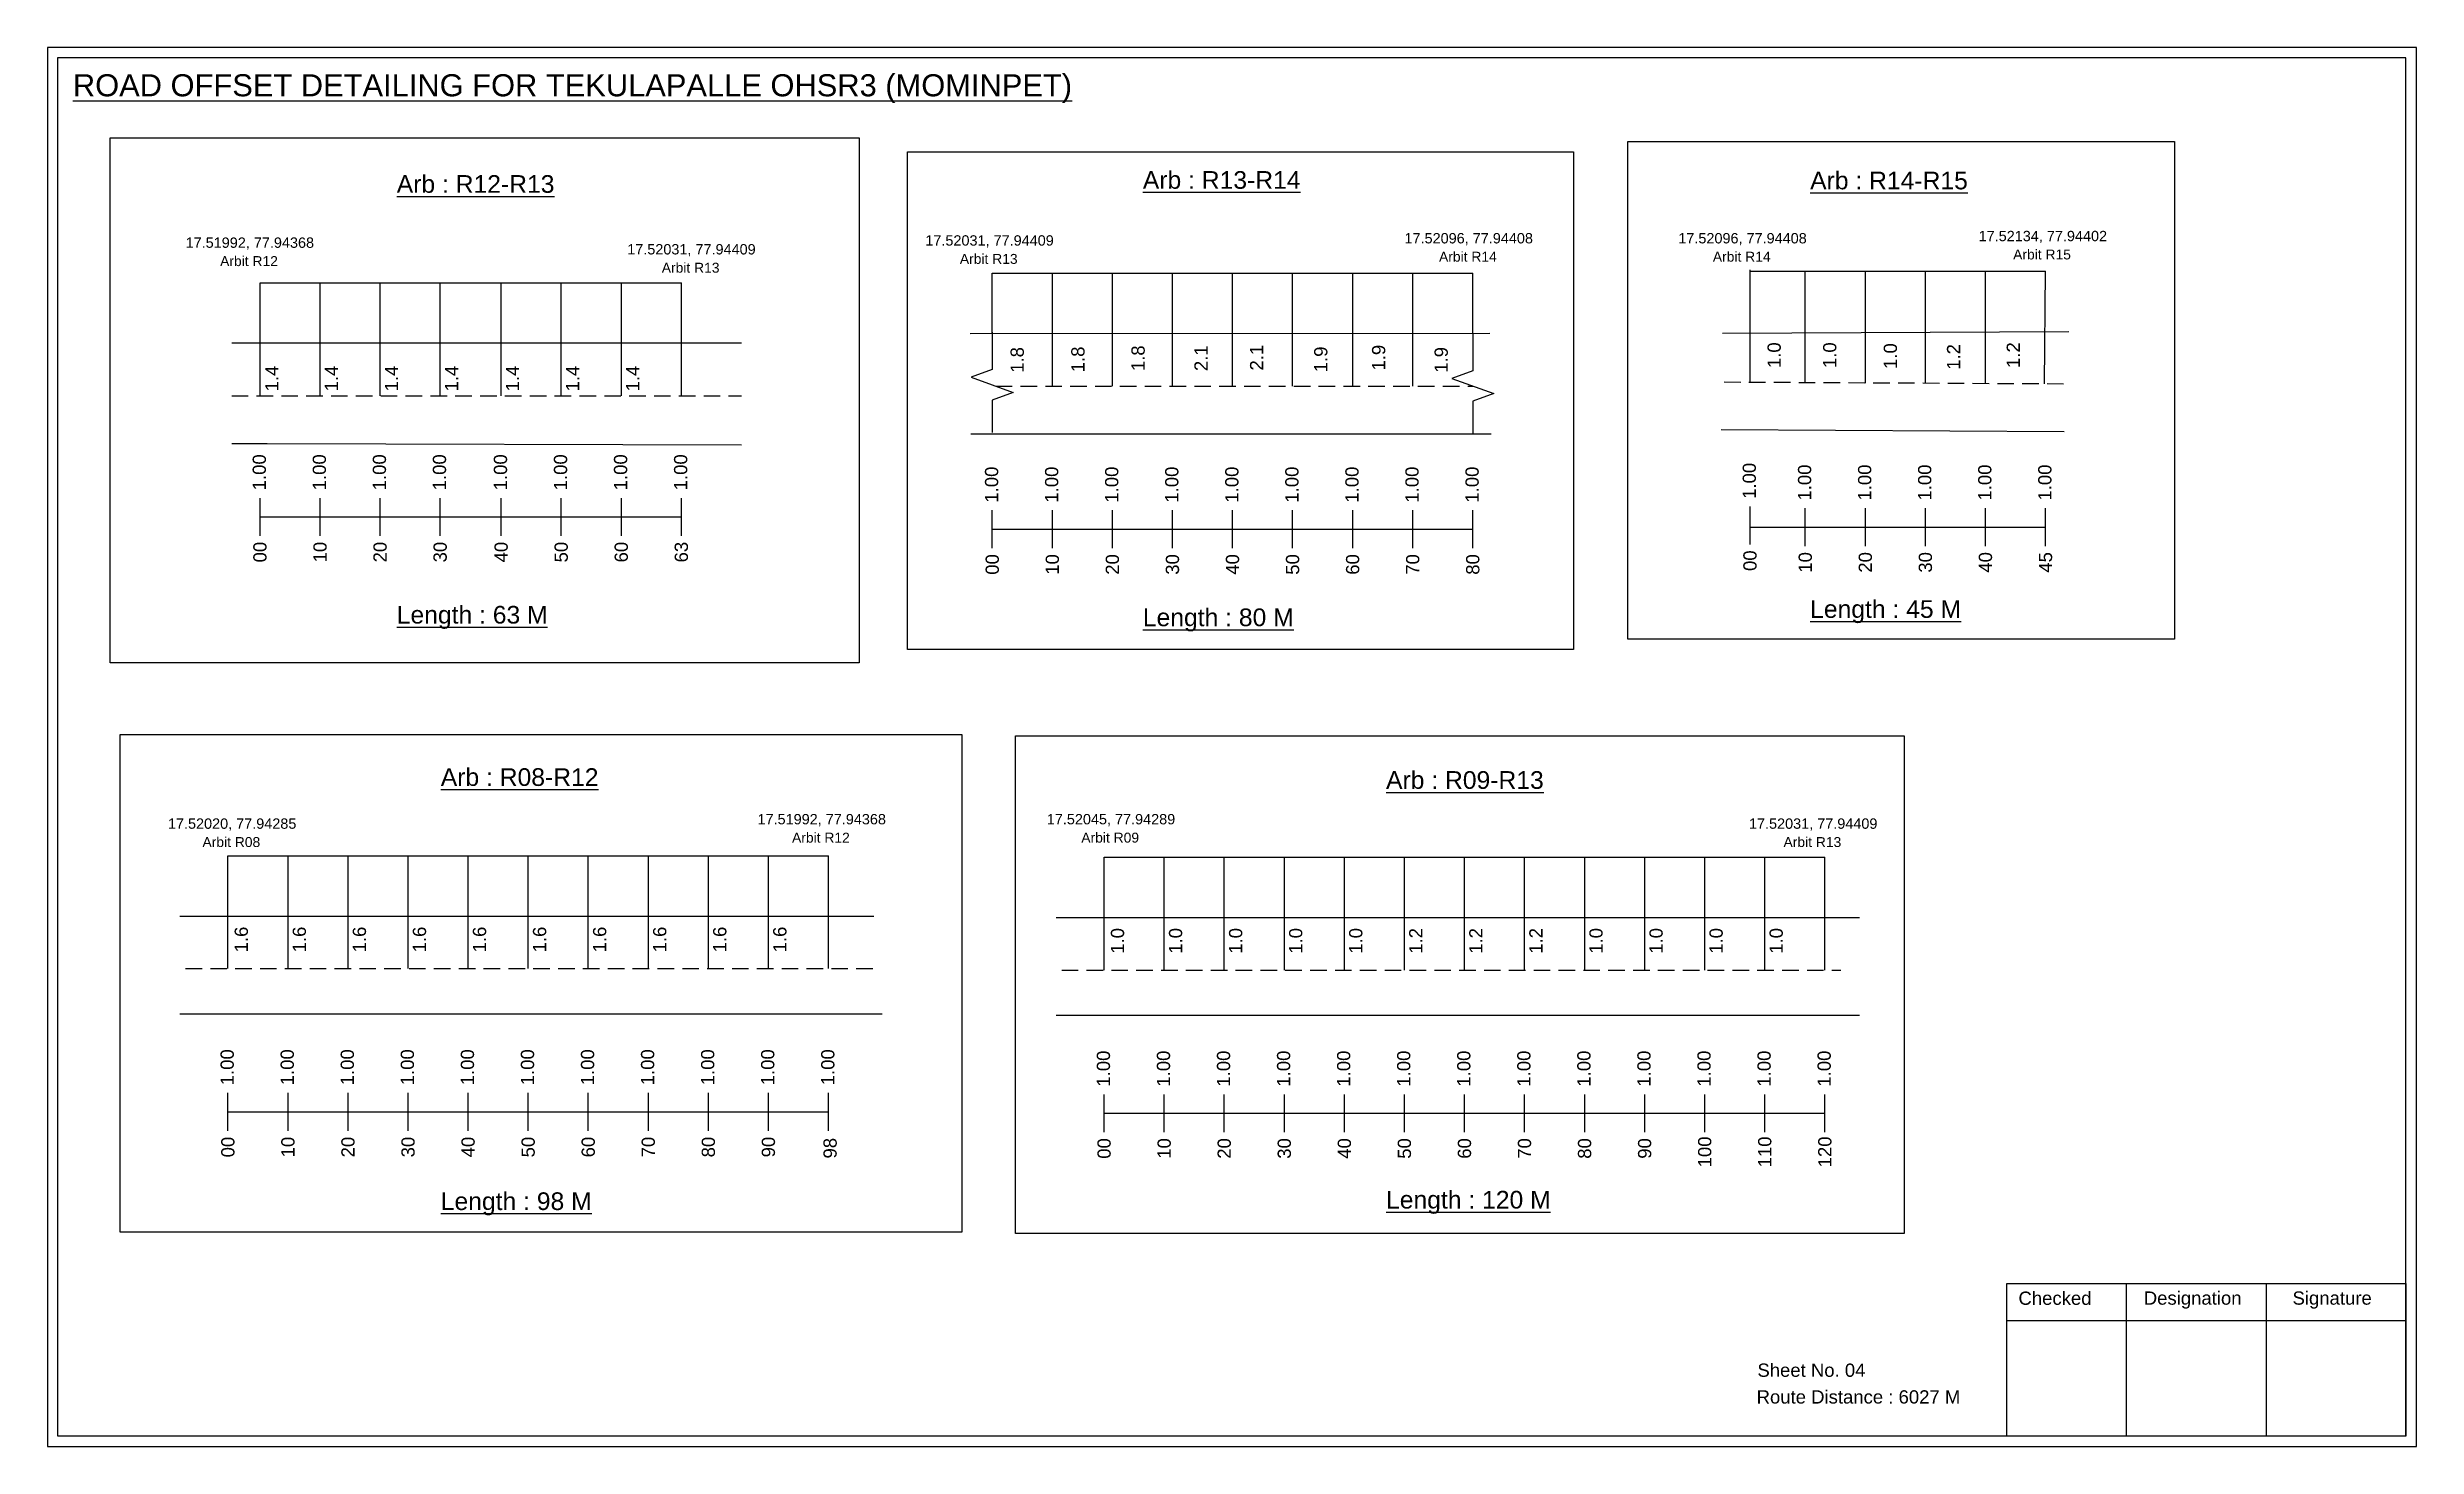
# Model space of a CAD drawing. Header units: inches. Extents: x 1972 to 9977, y 79 to 2755.
# Drawn here: x 8038 to 8574, y 181 to 498 of the extents above; entities that cross this region are included whole.
import ezdxf

# ---------------------------------------------------------------- set-up
doc = ezdxf.new("R2010")
doc.units = ezdxf.units.IN
doc.header["$MEASUREMENT"] = 0
doc.linetypes.add('DASHED2', pattern=[0.375, 0.25, -0.125])
doc.layers.add('PDF_Geometry', color=7, linetype='Continuous')
doc.layers.add('PDF_Text', color=5, linetype='Continuous')
doc.styles.add('PDF Arial', font='arial.ttf')
doc.styles.get("Standard").update_dxf_attribs({"font": 'arial.ttf'})

msp = doc.modelspace()

# ---------------------------------------------------------------- texts
at = {"color": 242, "true_color": 0xcd2027}
for s, height, p in [('%%UROAD OFFSET DETAILING FOR TEKULAPALLE OHSR3 (MOMINPET)', 5, (8043.45, 486.46)), ('%%UArb : R12-R13', 4, (8116.78, 464.62)), ('%%UArb : R13-R14', 4, (8285.72, 465.53)), ('%%UArb : R14-R15', 4, (8436.82, 465.41)), ('%%ULength : 63 M', 4, (8116.78, 367.12)), ('%%ULength : 80 M', 4, (8285.72, 366.53)), ('%%ULength : 45 M', 4, (8436.82, 368.41)), ('%%UArb : R08-R12', 4, (8126.75, 330.37)), ('%%UArb : R09-R13', 4, (8340.79, 329.71)), ('%%ULength : 98 M', 4, (8126.75, 234.37)), ('%%ULength : 120 M', 4, (8340.79, 234.71))]:
    msp.add_text(s, height=height, dxfattribs=at).set_placement(p)
at = {"color": 5}
for s, height, p in [('17.52134, 77.94402', 2.34, (8474.97, 453.67)), ('17.51992, 77.94368', 2.34, (8068.97, 452.17)), ('17.52031, 77.94409', 2.34, (8168.97, 450.67)), ('17.52031, 77.94409', 2.34, (8236.47, 452.67)), ('Arbit R13', 2.246, (8244.29, 448.54)), ('17.52096, 77.94408', 2.34, (8344.97, 453.17)), ('Arbit R14', 2.246, (8352.79, 449.04)), ('17.52096, 77.94408', 2.34, (8406.97, 453.17)), ('Arbit R14', 2.246, (8414.79, 449.04)), ('Arbit R15', 2.246, (8482.79, 449.54)), ('Arbit R12', 2.246, (8076.79, 448.04)), ('Arbit R13', 2.246, (8176.79, 446.54)), ('17.52020, 77.94285', 2.34, (8064.97, 320.67)), ('17.51992, 77.94368', 2.34, (8198.47, 321.67)), ('17.52045, 77.94289', 2.34, (8263.97, 321.67)), ('17.52031, 77.94409', 2.34, (8422.97, 320.67)), ('Arbit R08', 2.246, (8072.79, 316.54)), ('Arbit R12', 2.246, (8206.29, 317.54)), ('Arbit R09', 2.246, (8271.79, 317.54)), ('Arbit R13', 2.246, (8430.79, 316.54))]:
    msp.add_text(s, height=height, dxfattribs=at).set_placement(p)
for s, p in [('1.8', (8258.77, 423.88)), ('1.8', (8272.52, 424)), ('1.8', (8286.14, 424.26)), ('2.1', (8300.4, 424.26)), ('2.1', (8312.99, 424.39)), ('1.9', (8327.51, 424)), ('1.9', (8340.61, 424.39)), ('1.9', (8354.77, 423.89)), ('1.0', (8430.17, 424.95)), ('1.0', (8442.75, 424.95)), ('1.0', (8456.48, 424.75)), ('1.2', (8470.8, 424.56)), ('1.2', (8484.32, 424.97)), ('1.4', (8090, 419.67)), ('1.4', (8103.49, 419.67)), ('1.4', (8117.09, 419.67)), ('1.4', (8130.69, 419.67)), ('1.4', (8144.5, 419.67)), ('1.4', (8158.1, 419.67)), ('1.4', (8171.7, 419.67)), ('1.6', (8083.07, 292.69)), ('1.6', (8096.22, 292.69)), ('1.6', (8109.82, 292.69)), ('1.6', (8123.42, 292.69)), ('1.6', (8137.02, 292.69)), ('1.6', (8150.62, 292.69)), ('1.6', (8164.22, 292.69)), ('1.6', (8177.82, 292.69)), ('1.6', (8191.42, 292.69)), ('1.6', (8205.02, 292.69)), ('1.0', (8281.48, 292.38)), ('1.0', (8294.63, 292.38)), ('1.0', (8308.23, 292.38)), ('1.0', (8321.83, 292.38)), ('1.0', (8335.43, 292.38)), ('1.2', (8349.03, 292.38)), ('1.2', (8362.63, 292.38)), ('1.2', (8376.23, 292.38)), ('1.0', (8389.83, 292.38)), ('1.0', (8403.43, 292.38)), ('1.0', (8417.03, 292.38)), ('1.0', (8430.63, 292.38))]:
    msp.add_text(s, height=3, rotation=90).set_placement(p)
at = {"color": 217, "true_color": 0x93278f}
for s, p in [('1.00', (8087.15, 397.28)), ('1.00', (8100.75, 397.28)), ('1.00', (8114.35, 397.28)), ('1.00', (8127.95, 397.28)), ('1.00', (8141.76, 397.28)), ('1.00', (8155.36, 397.28)), ('1.00', (8168.96, 397.28)), ('1.00', (8182.56, 397.28)), ('1.00', (8252.97, 394.49)), ('1.00', (8266.57, 394.49)), ('1.00', (8280.17, 394.49)), ('1.00', (8293.77, 394.49)), ('1.00', (8307.37, 394.49)), ('1.00', (8320.97, 394.49)), ('1.00', (8334.57, 394.49)), ('1.00', (8348.17, 394.49)), ('1.00', (8361.77, 394.49)), ('1.00', (8424.54, 395.34)), ('1.00', (8437.06, 394.96)), ('1.00', (8450.66, 394.96)), ('1.00', (8464.26, 394.96)), ('1.00', (8477.86, 394.96)), ('1.00', (8491.46, 394.96)), ('00', (8087.3, 380.96)), ('10', (8100.9, 380.96)), ('20', (8114.5, 380.96)), ('30', (8128.1, 380.96)), ('40', (8141.91, 380.96)), ('50', (8155.51, 380.96)), ('60', (8169.11, 380.96)), ('63', (8182.71, 380.96)), ('00', (8253.12, 378.17)), ('10', (8266.72, 378.17)), ('20', (8280.32, 378.17)), ('30', (8293.92, 378.17)), ('40', (8307.52, 378.17)), ('50', (8321.12, 378.17)), ('60', (8334.72, 378.17)), ('70', (8348.32, 378.17)), ('80', (8361.92, 378.17)), ('00', (8424.69, 379.02)), ('10', (8437.21, 378.64)), ('20', (8450.81, 378.64)), ('30', (8464.41, 378.64)), ('40', (8478.01, 378.64)), ('45', (8491.61, 378.64)), ('1.00', (8079.88, 262.61)), ('1.00', (8093.48, 262.61)), ('1.00', (8107.08, 262.61)), ('1.00', (8120.68, 262.61)), ('1.00', (8134.28, 262.61)), ('1.00', (8147.88, 262.61)), ('1.00', (8161.48, 262.61)), ('1.00', (8175.08, 262.61)), ('1.00', (8188.68, 262.61)), ('1.00', (8202.28, 262.61)), ('1.00', (8215.88, 262.61)), ('1.00', (8278.29, 262.3)), ('1.00', (8291.89, 262.3)), ('1.00', (8305.49, 262.3)), ('1.00', (8319.09, 262.3)), ('1.00', (8332.69, 262.3)), ('1.00', (8346.29, 262.3)), ('1.00', (8359.89, 262.3)), ('1.00', (8373.49, 262.3)), ('1.00', (8387.09, 262.3)), ('1.00', (8400.69, 262.3)), ('1.00', (8414.29, 262.3)), ('1.00', (8427.89, 262.3)), ('1.00', (8441.49, 262.3)), ('00', (8080.03, 246.29)), ('10', (8093.63, 246.29)), ('20', (8107.23, 246.29)), ('30', (8120.83, 246.29)), ('40', (8134.43, 246.29)), ('50', (8148.03, 246.29)), ('60', (8161.63, 246.29)), ('70', (8175.23, 246.29)), ('80', (8188.83, 246.29)), ('90', (8202.43, 246.29)), ('98', (8216.4, 246.04)), ('00', (8278.44, 245.98)), ('10', (8292.04, 245.98)), ('20', (8305.64, 245.98)), ('30', (8319.24, 245.98)), ('40', (8332.84, 245.98)), ('50', (8346.44, 245.98)), ('60', (8360.04, 245.98)), ('70', (8373.64, 245.98)), ('80', (8387.24, 245.98)), ('90', (8400.84, 245.98)), ('100', (8414.44, 244.03)), ('110', (8428.04, 244.03)), ('120', (8441.64, 244.03))]:
    msp.add_text(s, height=3, rotation=90, dxfattribs=at).set_placement(p)
for s, p in [('Sheet No. 04', (8424.88, 196.62)), ('Route Distance : 6027 M', (8424.7, 190.57))]:
    msp.add_text(s, height=3).set_placement(p)
at = {"layer": 'PDF_Text', "color": 7, "attachment_point": 7, "style": 'PDF Arial'}
for s, insert, char_height in [('Checked', (8483.99, 212.87), 3.001), ('Designation', (8512.37, 212.04), 3.0006), ('Signature', (8546.05, 212.04), 3.001)]:
    msp.add_mtext(s, dxfattribs=dict(at, insert=insert, char_height=char_height))

# ---------------------------------------------------------------- linework, layer by layer
at = {"color": 5}
for p, q in [((8251.64, 446.43), (8360.44, 446.43)), ((8423.21, 446.9), (8490.13, 446.9)), ((8085.82, 444.21), (8181.24, 444.21)), ((8078.56, 314.55), (8214.56, 314.55)), ((8276.97, 314.24), (8440.17, 314.24))]:
    msp.add_line(p, q, dxfattribs=at)
for p, q in [((8251.64, 432.78), (8251.64, 446.43)), ((8265.24, 420.89), (8265.24, 446.43)), ((8278.84, 420.89), (8278.84, 446.43)), ((8292.44, 420.89), (8292.44, 446.43)), ((8306.04, 420.89), (8306.04, 446.43)), ((8319.64, 420.89), (8319.64, 446.43)), ((8333.24, 420.89), (8333.24, 446.43)), ((8346.84, 420.89), (8346.84, 446.43)), ((8360.44, 432.78), (8360.44, 446.43)), ((8423.21, 421.66), (8423.21, 447.2)), ((8435.73, 421.61), (8435.73, 446.9)), ((8449.33, 421.56), (8449.33, 446.9)), ((8462.93, 421.62), (8462.93, 446.9)), ((8476.53, 421.36), (8476.53, 446.9)), ((8489.91, 421.4), (8490.13, 446.9)), ((8085.82, 418.68), (8085.82, 444.21)), ((8099.42, 418.68), (8099.42, 444.21)), ((8113.02, 418.68), (8113.02, 444.21)), ((8126.62, 418.68), (8126.62, 444.21)), ((8140.44, 418.68), (8140.44, 444.21)), ((8154.04, 418.68), (8154.04, 444.21)), ((8167.64, 418.68), (8167.64, 444.21)), ((8181.24, 418.68), (8181.24, 444.21)), ((8194.84, 430.56), (8079.41, 430.56)), ((8246.65, 432.78), (8364.26, 432.83)), ((8417, 432.86), (8495.38, 433.23)), ((8079.41, 407.87), (8087.47, 407.87)), ((8087.47, 407.87), (8194.84, 407.58)), ((8246.79, 410.09), (8364.57, 410.09)), ((8416.64, 411.02), (8494.37, 410.59)), ((8078.56, 289.02), (8078.56, 314.55)), ((8092.16, 289.02), (8092.16, 314.55)), ((8105.76, 289.02), (8105.76, 314.55)), ((8119.36, 289.02), (8119.36, 314.55)), ((8132.96, 289.02), (8132.96, 314.55)), ((8146.56, 289.02), (8146.56, 314.55)), ((8160.16, 289.02), (8160.16, 314.55)), ((8173.76, 289.02), (8173.76, 314.55)), ((8187.36, 289.02), (8187.36, 314.55)), ((8200.96, 289.02), (8200.96, 314.55)), ((8214.56, 289.02), (8214.56, 314.55)), ((8276.97, 288.7), (8276.97, 314.24)), ((8290.57, 288.7), (8290.57, 314.24)), ((8304.17, 288.7), (8304.17, 314.24)), ((8317.77, 288.7), (8317.77, 314.24)), ((8331.37, 288.7), (8331.37, 314.24)), ((8344.97, 288.7), (8344.97, 314.24)), ((8358.57, 288.7), (8358.57, 314.24)), ((8372.17, 288.7), (8372.17, 314.24)), ((8385.77, 288.7), (8385.77, 314.24)), ((8399.37, 288.7), (8399.37, 314.24)), ((8412.97, 288.7), (8412.97, 314.24)), ((8426.57, 288.7), (8426.57, 314.24)), ((8440.17, 288.7), (8440.17, 314.24)), ((8067.68, 300.9), (8224.83, 300.9)), ((8266.09, 300.59), (8447.99, 300.59)), ((8226.66, 278.71), (8067.68, 278.71)), ((8447.99, 278.4), (8266.09, 278.4))]:
    msp.add_line(p, q)
at = {"linetype": 'DASHED2', "ltscale": 15}
for p, q in [((8079.41, 418.68), (8194.84, 418.68)), ((8252.4, 420.89), (8360.44, 420.89)), ((8417.35, 421.81), (8495.64, 421.4)), ((8068.95, 289.02), (8224.83, 289.02)), ((8267.36, 288.7), (8443.78, 288.7))]:
    msp.add_line(p, q, dxfattribs=at)
at = {"color": 217, "true_color": 0x93278f}
for p, q in [((8085.82, 386.98), (8085.82, 395.54)), ((8099.42, 386.98), (8099.42, 395.54)), ((8113.02, 386.98), (8113.02, 395.54)), ((8126.62, 386.98), (8126.62, 395.54)), ((8140.44, 386.98), (8140.44, 395.54)), ((8154.04, 386.98), (8154.04, 395.54)), ((8167.64, 386.98), (8167.64, 395.54)), ((8181.24, 386.98), (8181.24, 395.54)), ((8251.64, 384.19), (8251.64, 392.75)), ((8265.24, 384.19), (8265.24, 392.75)), ((8278.84, 384.19), (8278.84, 392.75)), ((8292.44, 384.19), (8292.44, 392.75)), ((8306.04, 384.19), (8306.04, 392.75)), ((8319.64, 384.19), (8319.64, 392.75)), ((8333.24, 384.19), (8333.24, 392.75)), ((8346.84, 384.19), (8346.84, 392.75)), ((8360.44, 384.19), (8360.44, 392.75)), ((8423.21, 385.05), (8423.21, 393.6)), ((8435.73, 384.66), (8435.73, 393.22)), ((8449.33, 384.66), (8449.33, 393.22)), ((8462.93, 384.66), (8462.93, 393.22)), ((8476.53, 384.66), (8476.53, 393.22)), ((8490.13, 384.66), (8490.13, 393.22)), ((8085.82, 391.25), (8181.24, 391.31)), ((8251.64, 388.46), (8360.44, 388.46)), ((8423.21, 388.93), (8490.13, 388.95)), ((8078.56, 252.32), (8078.56, 260.87)), ((8092.16, 252.32), (8092.16, 260.87)), ((8105.76, 252.32), (8105.76, 260.87)), ((8119.36, 252.32), (8119.36, 260.87)), ((8132.96, 252.32), (8132.96, 260.87)), ((8146.56, 252.32), (8146.56, 260.87)), ((8160.16, 252.32), (8160.16, 260.87)), ((8173.76, 252.32), (8173.76, 260.87)), ((8187.36, 252.32), (8187.36, 260.87)), ((8200.96, 252.32), (8200.96, 260.87)), ((8214.56, 252.32), (8214.56, 260.87)), ((8276.97, 252.01), (8276.97, 260.56)), ((8290.57, 252.01), (8290.57, 260.56)), ((8304.17, 252.01), (8304.17, 260.56)), ((8317.77, 252.01), (8317.77, 260.56)), ((8331.37, 252.01), (8331.37, 260.56)), ((8344.97, 252.01), (8344.97, 260.56)), ((8358.57, 252.01), (8358.57, 260.56)), ((8372.17, 252.01), (8372.17, 260.56)), ((8385.77, 252.01), (8385.77, 260.56)), ((8399.37, 252.01), (8399.37, 260.56)), ((8412.97, 252.01), (8412.97, 260.56)), ((8426.57, 252.01), (8426.57, 260.56)), ((8440.17, 252.01), (8440.17, 260.56)), ((8078.56, 256.59), (8214.56, 256.61)), ((8276.97, 256.27), (8440.17, 256.31))]:
    msp.add_line(p, q, dxfattribs=at)
for points in [[(8051.89, 477.05), (8221.51, 477.05), (8221.51, 358.22), (8051.89, 358.22)], [(8232.41, 473.91), (8383.27, 473.91), (8383.27, 361.23), (8232.41, 361.23)], [(8395.51, 476.26), (8519.31, 476.26), (8519.31, 363.58), (8395.51, 363.58)], [(8054.16, 342.04), (8244.72, 342.04), (8244.72, 229.36), (8054.16, 229.36)], [(8256.87, 341.72), (8458.11, 341.72), (8458.11, 229.04), (8256.87, 229.04)]]:
    msp.add_lwpolyline(points, close=True)
at = {"linetype": 'Continuous'}
for points in [[(8251.62, 433.06), (8251.62, 424.63), (8246.88, 422.9), (8256.36, 419.45), (8251.62, 417.72), (8251.62, 410.37)], [(8360.44, 432.78), (8360.44, 424.34), (8355.7, 422.62), (8365.18, 419.17), (8360.44, 417.44), (8360.44, 410.09)]]:
    msp.add_lwpolyline(points, dxfattribs=at)
at = {"layer": 'PDF_Geometry'}
for points in [[(8037.67, 497.54), (8037.67, 180.82), (8574.15, 180.82), (8574.15, 497.54)], [(8040, 495.21), (8040, 183.24), (8571.73, 183.24), (8571.73, 495.21)]]:
    msp.add_lwpolyline(points, close=True, dxfattribs=at)
at = {"layer": 'PDF_Geometry', "color": 242, "true_color": 0xcc1f26}
msp.add_lwpolyline([(8571.73, 183.15), (8481.38, 183.15), (8481.38, 217.76), (8571.73, 217.76)], close=True, dxfattribs=at)
for points in [[(8508.37, 217.76), (8508.37, 183.15)], [(8540.09, 217.76), (8540.09, 183.15)], [(8481.38, 209.39), (8571.73, 209.39)]]:
    msp.add_lwpolyline(points, dxfattribs=at)

msp.set_redraw_order([(e.dxf.handle, doc.entitydb.next_handle()) for e in msp.query("TEXT MTEXT ATTDEF DIMENSION ARC_DIMENSION")])  # texts and dimensions are drawn at this point

doc.saveas('drawing.dxf')
